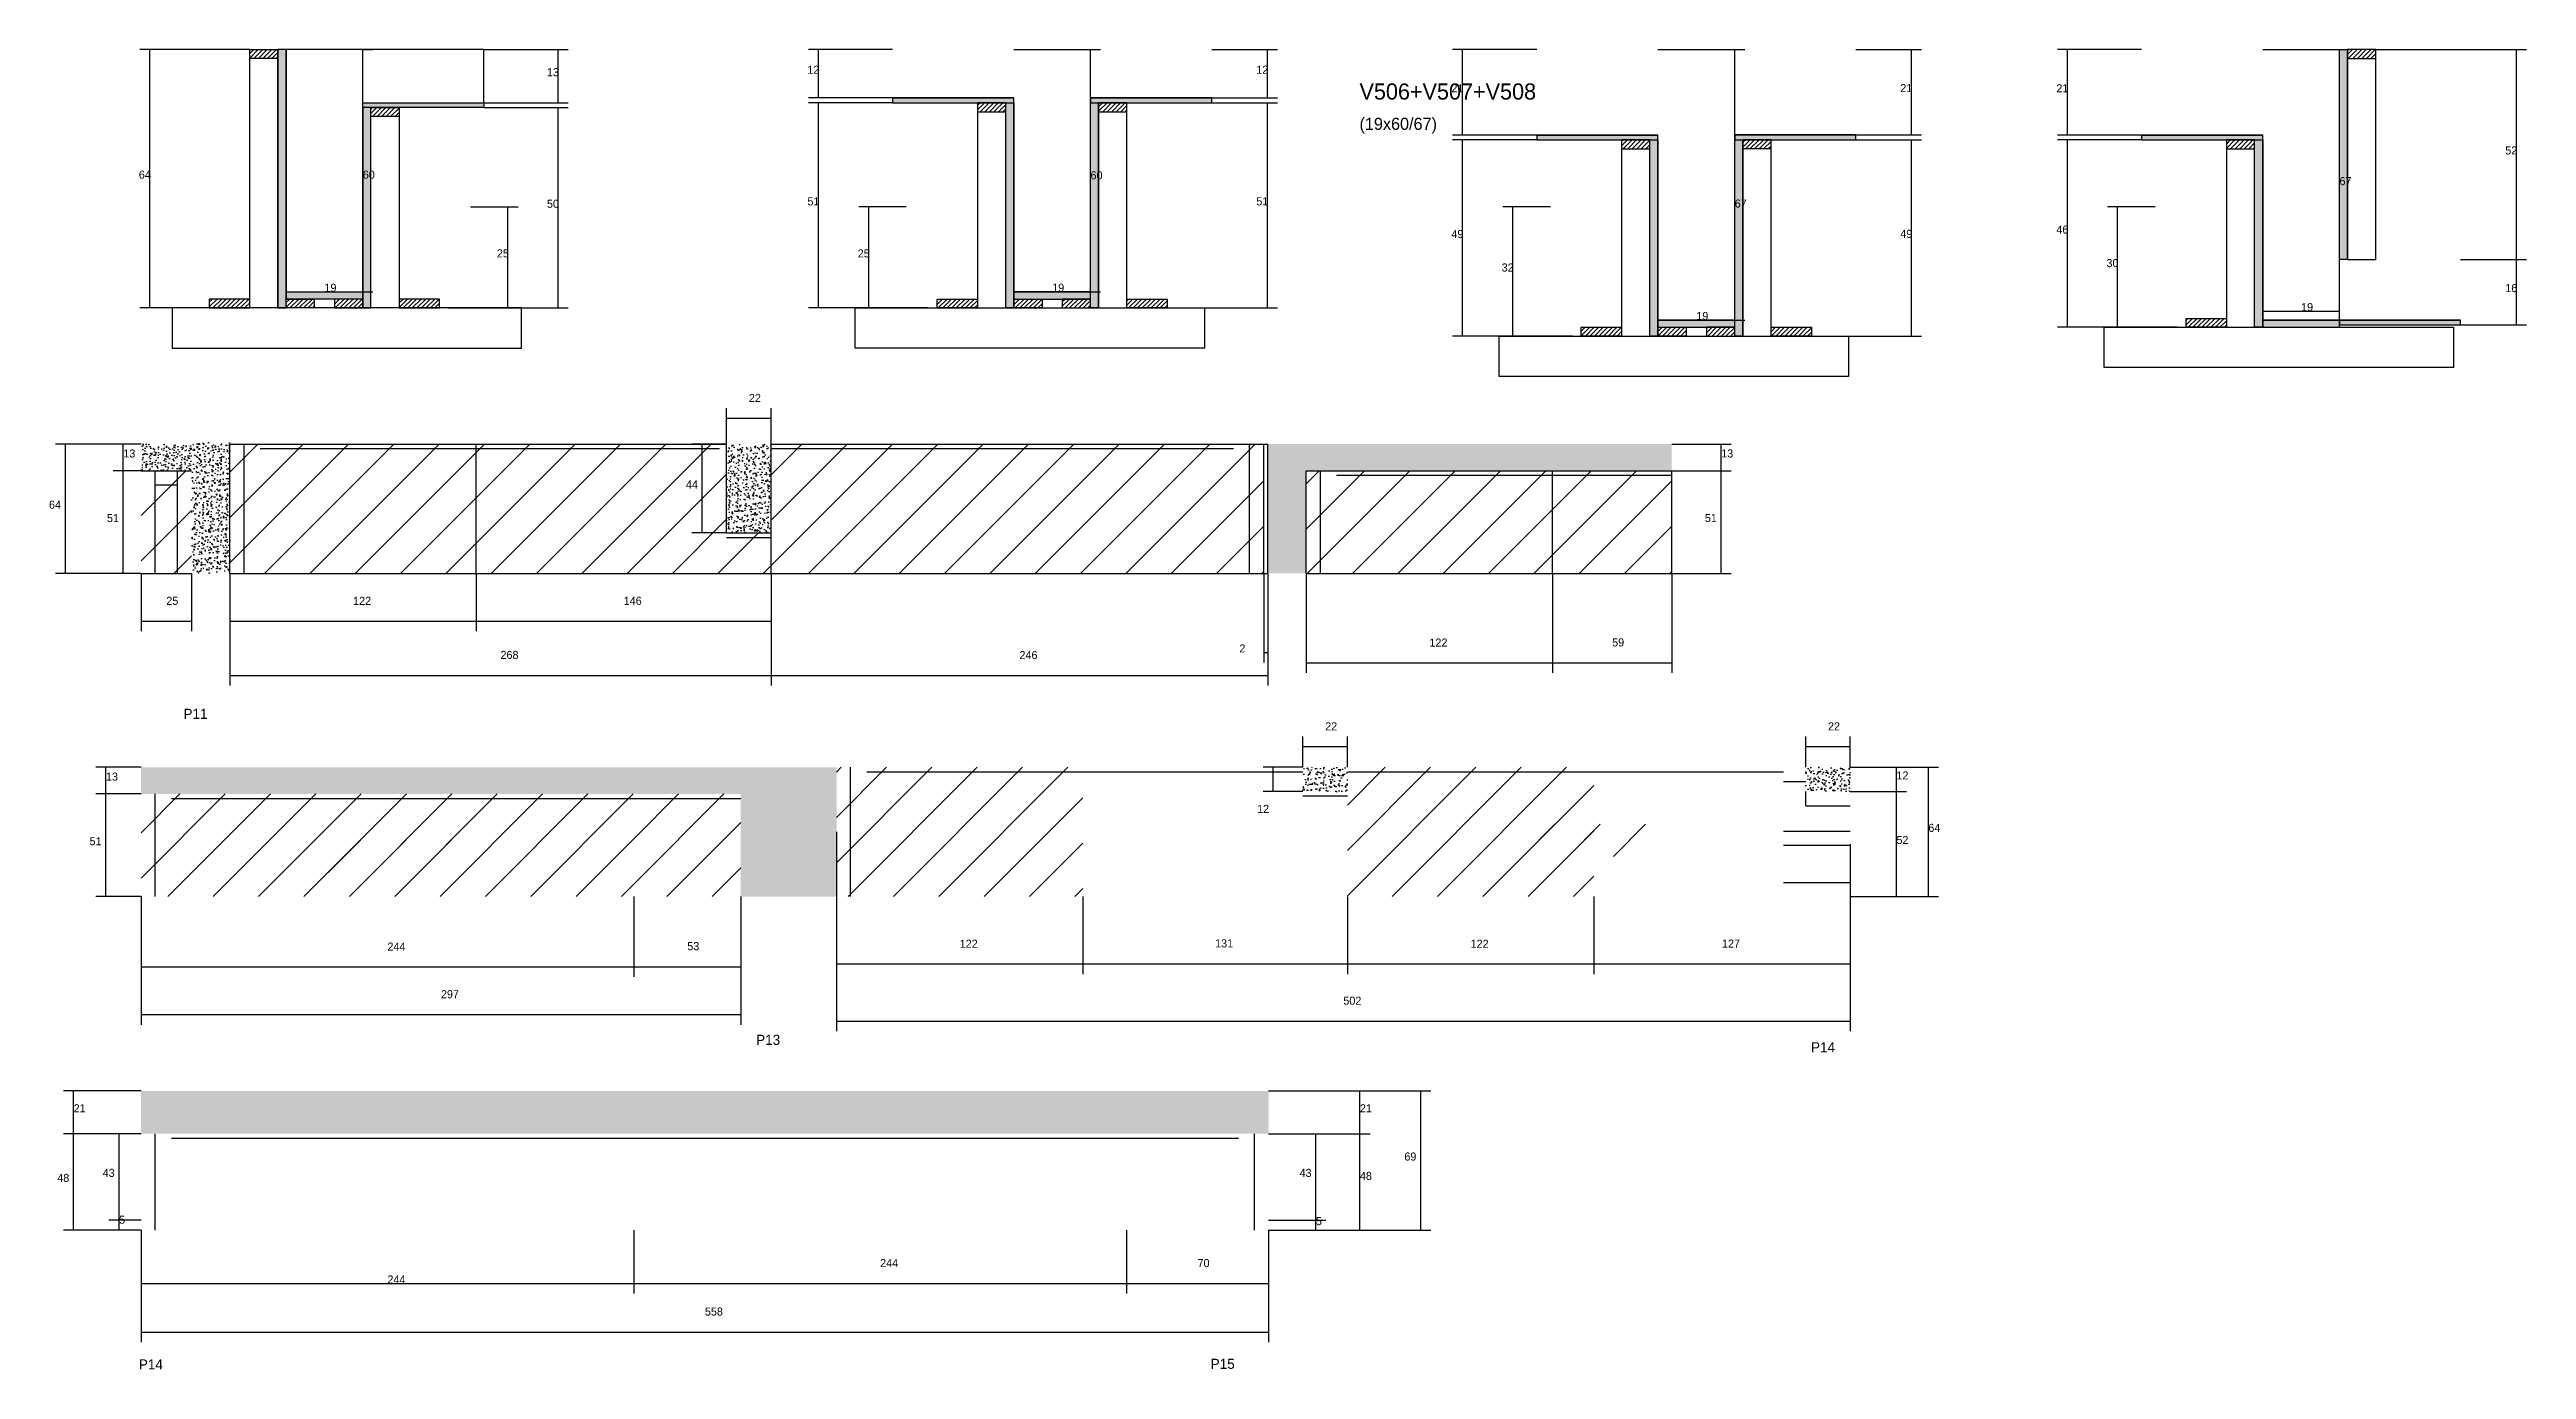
# Model space of a CAD drawing. Header units: metres. Extents: x -2848 to 21926, y -45195 to 1016.
# Drawn here: x -649 to 578, y -24824 to -24170 of the extents above; entities that cross this region are included whole.
import ezdxf

# ---------------------------------------------------------------- set-up
doc = ezdxf.new("R2010")
doc.units = ezdxf.units.M
for name, color, linetype in [('CONCRETO', 251, 'Continuous'), ('COTA', 4, 'Continuous'), ('Cota Seção (2x)', 4, 'Continuous'), ('Hachura', 253, 'Continuous'), ('Madeira', 126, 'Continuous'), ('NOMENCLATURA', 7, 'Continuous'), ('Painéis', 200, 'Continuous'), ('SARR_2.2x7', 40, 'Continuous'), ('Texto Seção', 7, 'Continuous')]:
    doc.layers.add(name, color=color, linetype=linetype)

msp = doc.modelspace()

# ---------------------------------------------------------------- texts
at = {"layer": 'COTA'}
for s, p in [('13', (-402.4, -24183.4)), ('12', (-273.4, -24182.2)), ('12', (-51.1, -24182.2)), ('21', (45.5, -24191.4)), ('21', (267.8, -24191.3)), ('21', (345.1, -24191.4)), ('52', (567.4, -24222.2)), ('64', (-604.5, -24234.2)), ('50', (-402.4, -24248.6)), ('51', (-273.4, -24247.4)), ('51', (-51.1, -24247.4)), ('49', (45.5, -24263.6)), ('49', (267.8, -24263.5)), ('46', (345.1, -24261.4)), ('25', (-427.2, -24273.2)), ('25', (-248.5, -24273.2)), ('30', (369.9, -24278)), ('32', (70.4, -24280.2)), ('16', (567.4, -24290.4)), ('22', (-302.4, -24344.8)), ('13', (-612.2, -24372.3)), ('13', (179.1, -24372.3)), ('44', (-333.6, -24387.7)), ('64', (-649, -24397.7)), ('51', (-620.3, -24404.3)), ('51', (171, -24404.3)), ('25', (-590.9, -24445.3)), ('122', (-498.4, -24445.3)), ('146', (-364.4, -24445.3)), ('268', (-425.4, -24472.1)), ('246', (-168.4, -24472.2)), ('2', (-59.5, -24468.9)), ('122', (34.6, -24466)), ('59', (125.1, -24465.9)), ('22', (-17, -24507.5)), ('22', (232, -24507.5)), ('13', (-620.8, -24532.4)), ('12', (265.9, -24531.8)), ('12', (-50.7, -24548.4)), ('64', (281.7, -24557.8)), ('51', (-628.9, -24564.4)), ('52', (265.9, -24563.8)), ('244', (-481.4, -24616.6)), ('53', (-332.9, -24616.4)), ('122', (-198, -24615.2)), ('131', (-71.5, -24615)), ('122', (55, -24615.2)), ('127', (179.5, -24615.1)), ('297', (-454.9, -24640.2)), ('502', (-8, -24643.4)), ('21', (-636.8, -24696.7)), ('21', (0.2, -24696.7)), ('69', (22.2, -24720.6)), ('48', (-644.9, -24731.2)), ('43', (-622.4, -24728.7)), ('43', (-29.7, -24728.7)), ('48', (0.2, -24730.2)), ('5', (-614.3, -24751.9)), ('5', (-21.6, -24752.6)), ('244', (-481.4, -24781.5)), ('244', (-237.4, -24773.4)), ('70', (-80.2, -24773.4)), ('558', (-324.2, -24797.4))]:
    msp.add_text(s, height=4, dxfattribs=at).set_placement(p)
at = {"layer": 'Cota Seção (2x)'}
for s, p in [('60', (-493.6, -24234.2)), ('60', (-133.2, -24234.5)), ('67', (485.3, -24237.4)), ('67', (185.8, -24248.5)), ('19', (-512.6, -24290.2)), ('19', (-152.2, -24290.2)), ('19', (466.3, -24299.8)), ('19', (166.8, -24304.2))]:
    msp.add_text(s, height=4, dxfattribs=at).set_placement(p)
at = {"layer": 'NOMENCLATURA'}
for s, p in [('P11', (-582.4, -24501.8)), ('P13', (-298.8, -24663.3)), ('P14', (223.6, -24667)), ('P14', (-604.5, -24824.1)), ('P15', (-73.7, -24823.8))]:
    msp.add_text(s, height=5, dxfattribs=at).set_placement(p)
at = {"layer": 'Texto Seção'}
for s, height, p in [('V506+V507+V508', 8, (0, -24195)), ('(19x60/67)', 6, (0, -24210))]:
    msp.add_text(s, height=height, dxfattribs=at).set_placement(p)

# ---------------------------------------------------------------- hatches: boundary and pattern name
at = {"layer": 'COTA'}
h = msp.add_hatch(dxfattribs=at)
h.set_pattern_fill('AR-CONC', scale=0.03)
h.paths.add_polyline_path([(-578.4, -24365.7), (-603.4, -24365.7), (-603.4, -24365.7), (-603.4, -24378.9), (-603.4, -24378.9), (-578.4, -24378.9), (-578.4, -24378.9), (-578.4, -24365.7)])
h = msp.add_hatch(dxfattribs=at)
h.set_pattern_fill('AR-CONC', scale=0.03)
h.paths.add_polyline_path([(-559.4, -24364.9), (-578.4, -24364.9), (-578.4, -24364.9), (-578.4, -24429.7), (-578.4, -24429.7), (-559.4, -24429.7), (-559.4, -24429.7), (-559.4, -24428.9), (-559.4, -24428.9), (-559.4, -24364.9)])
h = msp.add_hatch(dxfattribs=at)
h.set_pattern_fill('AR-CONC', scale=0.03)
h.paths.add_polyline_path([(-291.4, -24365.7), (-313.4, -24365.7), (-313.4, -24409.7), (-291.4, -24409.7)])
h = msp.add_hatch(dxfattribs=at)
h.set_pattern_fill('AR-CONC', scale=0.03)
h.paths.add_polyline_path([(-45.4, -24365.7), (-45.4, -24429.7), (-26.4, -24429.7), (-26.4, -24378.9), (154.6, -24378.9), (154.6, -24365.7), (-26.4, -24365.7)])
h = msp.add_hatch(dxfattribs=at)
h.set_pattern_fill('AR-CONC', scale=0.03)
h.paths.add_polyline_path([(-306.4, -24589.8), (-279.4, -24589.8), (-259, -24589.8), (-259, -24525.8), (-603.4, -24525.8), (-603.4, -24539), (-306.4, -24539)])
h = msp.add_hatch(dxfattribs=at)
h.set_pattern_fill('AR-CONC', scale=0.03)
h.paths.add_polyline_path([(-6, -24537.8), (-6, -24525.8), (-28, -24525.8), (-28, -24537.8)])
h = msp.add_hatch(dxfattribs=at)
h.set_pattern_fill('AR-CONC', scale=0.03)
h.paths.add_polyline_path([(243, -24537.8), (243, -24525.8), (221, -24525.8), (221, -24537.8)])
h = msp.add_hatch(dxfattribs=at)
h.set_pattern_fill('AR-CONC', scale=0.03)
h.paths.add_polyline_path([(-45, -24707.3), (-45, -24686.1), (-603.4, -24686.1), (-603.4, -24707.3)])
at = {"layer": 'Hachura'}
h = msp.add_hatch(dxfattribs=at)
h.set_pattern_fill('ANSI31', scale=0.5)
h.paths.add_polyline_path([(-549.6, -24174.6), (-549.6, -24170.2), (-549.6, -24170.2), (-535.6, -24170.2), (-535.6, -24170.2), (-535.6, -24174.6), (-535.6, -24174.6), (-549.6, -24174.6)])
h = msp.add_hatch(color=8, dxfattribs=at)
h.dxf.hatch_style = 1
h.paths.add_polyline_path([(-531.6, -24170.2), (-535.6, -24170.2), (-535.6, -24170.2), (-535.6, -24298.2), (-535.6, -24298.2), (-531.6, -24298.2), (-531.6, -24298.2), (-531.6, -24170.2)])
h = msp.add_hatch(color=8, dxfattribs=at)
h.dxf.hatch_style = 1
h.paths.add_polyline_path([(485.3, -24170.2), (489.3, -24170.2), (489.3, -24170.2), (489.3, -24274.2), (489.3, -24274.2), (485.3, -24274.2), (485.3, -24274.2), (485.3, -24170.2)])
h = msp.add_hatch(dxfattribs=at)
h.set_pattern_fill('ANSI31', scale=0.5)
h.paths.add_polyline_path([(503.3, -24174.6), (503.3, -24170.2), (503.3, -24170.2), (489.3, -24170.2), (489.3, -24170.2), (489.3, -24174.6), (489.3, -24174.6), (503.3, -24174.6)])
h = msp.add_hatch(color=8, dxfattribs=at)
h.dxf.hatch_style = 1
h.paths.add_polyline_path([(-493.6, -24199), (-493.6, -24196.6), (-493.6, -24196.6), (-433.6, -24196.6), (-433.6, -24196.6), (-433.6, -24199), (-433.6, -24199), (-493.6, -24199)])
h = msp.add_hatch(color=8, dxfattribs=at)
h.dxf.hatch_style = 1
h.paths.add_polyline_path([(-489.6, -24199), (-493.6, -24199), (-493.6, -24199), (-493.6, -24298.2), (-493.6, -24298.2), (-489.6, -24298.2), (-489.6, -24298.2), (-489.6, -24199)])
h = msp.add_hatch(dxfattribs=at)
h.set_pattern_fill('ANSI31', scale=0.5)
h.paths.add_polyline_path([(-489.6, -24203.4), (-489.6, -24199), (-489.6, -24199), (-475.6, -24199), (-475.6, -24199), (-475.6, -24203.4), (-475.6, -24203.4), (-489.6, -24203.4)])
h = msp.add_hatch(color=8, dxfattribs=at)
h.dxf.hatch_style = 1
h.paths.add_polyline_path([(-171.2, -24196.6), (-171.2, -24194.2), (-171.2, -24194.2), (-231.2, -24194.2), (-231.2, -24194.2), (-231.2, -24196.6), (-231.2, -24196.6), (-171.2, -24196.6)])
h = msp.add_hatch(dxfattribs=at)
h.set_pattern_fill('ANSI31', scale=0.5)
h.paths.add_polyline_path([(-175.2, -24201), (-175.2, -24196.6), (-175.2, -24196.6), (-189.2, -24196.6), (-189.2, -24196.6), (-189.2, -24201), (-189.2, -24201), (-175.2, -24201)])
h = msp.add_hatch(color=8, dxfattribs=at)
h.dxf.hatch_style = 1
h.paths.add_polyline_path([(-175.2, -24196.6), (-171.2, -24196.6), (-171.2, -24196.6), (-171.2, -24298.2), (-171.2, -24298.2), (-175.2, -24298.2), (-175.2, -24298.2), (-175.2, -24196.6)])
h = msp.add_hatch(color=8, dxfattribs=at)
h.dxf.hatch_style = 1
h.paths.add_polyline_path([(-73.2, -24196.6), (-73.2, -24194.2), (-73.2, -24194.2), (-133.2, -24194.2), (-133.2, -24194.2), (-133.2, -24196.6), (-133.2, -24196.6), (-73.2, -24196.6)])
h = msp.add_hatch(color=8, dxfattribs=at)
h.dxf.hatch_style = 1
h.paths.add_polyline_path([(-133.2, -24196.6), (-129.2, -24196.6), (-129.2, -24196.6), (-129.2, -24298.2), (-129.2, -24298.2), (-133.2, -24298.2), (-133.2, -24298.2), (-133.2, -24196.6)])
h = msp.add_hatch(dxfattribs=at)
h.set_pattern_fill('ANSI31', scale=0.5)
h.paths.add_polyline_path([(-115.2, -24201), (-115.2, -24196.6), (-115.2, -24196.6), (-129.2, -24196.6), (-129.2, -24196.6), (-129.2, -24201), (-129.2, -24201), (-115.2, -24201)])
h = msp.add_hatch(color=8, dxfattribs=at)
h.dxf.hatch_style = 1
h.paths.add_polyline_path([(147.8, -24215), (147.8, -24212.6), (147.8, -24212.6), (87.8, -24212.6), (87.8, -24212.6), (87.8, -24215), (87.8, -24215), (147.8, -24215)])
h = msp.add_hatch(color=8, dxfattribs=at)
h.dxf.hatch_style = 1
h.paths.add_polyline_path([(245.8, -24214.9), (245.8, -24212.5), (245.8, -24212.5), (185.8, -24212.5), (185.8, -24212.5), (185.8, -24214.9), (185.8, -24214.9), (245.8, -24214.9)])
h = msp.add_hatch(color=8, dxfattribs=at)
h.dxf.hatch_style = 1
h.paths.add_polyline_path([(447.3, -24215), (447.3, -24212.6), (447.3, -24212.6), (387.3, -24212.6), (387.3, -24212.6), (387.3, -24215), (387.3, -24215), (447.3, -24215)])
h = msp.add_hatch(dxfattribs=at)
h.set_pattern_fill('ANSI31', scale=0.5)
h.paths.add_polyline_path([(143.8, -24219.4), (143.8, -24215), (143.8, -24215), (129.8, -24215), (129.8, -24215), (129.8, -24219.4), (129.8, -24219.4), (143.8, -24219.4)])
h = msp.add_hatch(color=8, dxfattribs=at)
h.dxf.hatch_style = 1
h.paths.add_polyline_path([(143.8, -24215), (147.8, -24215), (147.8, -24215), (147.8, -24312.2), (147.8, -24312.2), (143.8, -24312.2), (143.8, -24312.2), (143.8, -24215)])
h = msp.add_hatch(color=8, dxfattribs=at)
h.dxf.hatch_style = 1
h.paths.add_polyline_path([(185.8, -24214.9), (189.8, -24214.9), (189.8, -24214.9), (189.8, -24312.2), (189.8, -24312.2), (185.8, -24312.2), (185.8, -24312.2), (185.8, -24214.9)])
h = msp.add_hatch(dxfattribs=at)
h.set_pattern_fill('ANSI31', scale=0.5)
h.paths.add_polyline_path([(203.8, -24219.3), (203.8, -24214.9), (203.8, -24214.9), (189.8, -24214.9), (189.8, -24214.9), (189.8, -24219.3), (189.8, -24219.3), (203.8, -24219.3)])
h = msp.add_hatch(dxfattribs=at)
h.set_pattern_fill('ANSI31', scale=0.5)
h.paths.add_polyline_path([(443.3, -24219.4), (443.3, -24215), (443.3, -24215), (429.3, -24215), (429.3, -24215), (429.3, -24219.4), (429.3, -24219.4), (443.3, -24219.4)])
h = msp.add_hatch(color=8, dxfattribs=at)
h.dxf.hatch_style = 1
h.paths.add_polyline_path([(443.3, -24215), (447.3, -24215), (447.3, -24215), (447.3, -24307.8), (447.3, -24307.8), (443.3, -24307.8), (443.3, -24307.8), (443.3, -24215)])
h = msp.add_hatch(dxfattribs=at)
h.set_pattern_fill('ANSI31', scale=0.5)
h.paths.add_polyline_path([(-549.6, -24298.2), (-549.6, -24293.8), (-549.6, -24293.8), (-569.6, -24293.8), (-569.6, -24293.8), (-569.6, -24298.2), (-569.6, -24298.2), (-549.6, -24298.2)])
h = msp.add_hatch(color=8, dxfattribs=at)
h.dxf.hatch_style = 1
h.paths.add_polyline_path([(-531.6, -24293.8), (-531.6, -24290.2), (-531.6, -24290.2), (-493.6, -24290.2), (-493.6, -24290.2), (-493.6, -24293.8), (-493.6, -24293.8), (-531.6, -24293.8)])
h = msp.add_hatch(dxfattribs=at)
h.set_pattern_fill('ANSI31', scale=0.5)
h.paths.add_polyline_path([(-531.6, -24298.2), (-531.6, -24293.8), (-531.6, -24293.8), (-517.6, -24293.8), (-517.6, -24293.8), (-517.6, -24298.2), (-517.6, -24298.2), (-531.6, -24298.2)])
h = msp.add_hatch(dxfattribs=at)
h.set_pattern_fill('ANSI31', scale=0.5)
h.paths.add_polyline_path([(-493.6, -24298.2), (-493.6, -24293.8), (-493.6, -24293.8), (-507.6, -24293.8), (-507.6, -24293.8), (-507.6, -24298.2), (-507.6, -24298.2), (-493.6, -24298.2)])
h = msp.add_hatch(dxfattribs=at)
h.set_pattern_fill('ANSI31', scale=0.5)
h.paths.add_polyline_path([(-455.6, -24298.2), (-455.6, -24293.8), (-455.6, -24293.8), (-475.6, -24293.8), (-475.6, -24293.8), (-475.6, -24298.2), (-475.6, -24298.2), (-455.6, -24298.2)])
h = msp.add_hatch(dxfattribs=at)
h.set_pattern_fill('ANSI31', scale=0.5)
h.paths.add_polyline_path([(-209.2, -24298.2), (-209.2, -24293.8), (-209.2, -24293.8), (-189.2, -24293.8), (-189.2, -24293.8), (-189.2, -24298.2), (-189.2, -24298.2), (-209.2, -24298.2)])
h = msp.add_hatch(color=8, dxfattribs=at)
h.dxf.hatch_style = 1
h.paths.add_polyline_path([(-133.2, -24293.8), (-133.2, -24290.2), (-133.2, -24290.2), (-171.2, -24290.2), (-171.2, -24290.2), (-171.2, -24293.8), (-171.2, -24293.8), (-133.2, -24293.8)])
h = msp.add_hatch(dxfattribs=at)
h.set_pattern_fill('ANSI31', scale=0.5)
h.paths.add_polyline_path([(-171.2, -24298.2), (-171.2, -24293.8), (-171.2, -24293.8), (-157.2, -24293.8), (-157.2, -24293.8), (-157.2, -24298.2), (-157.2, -24298.2), (-171.2, -24298.2)])
h = msp.add_hatch(dxfattribs=at)
h.set_pattern_fill('ANSI31', scale=0.5)
h.paths.add_polyline_path([(-133.2, -24298.2), (-133.2, -24293.8), (-133.2, -24293.8), (-147.2, -24293.8), (-147.2, -24293.8), (-147.2, -24298.2), (-147.2, -24298.2), (-133.2, -24298.2)])
h = msp.add_hatch(dxfattribs=at)
h.set_pattern_fill('ANSI31', scale=0.5)
h.paths.add_polyline_path([(-115.2, -24298.2), (-115.2, -24293.8), (-115.2, -24293.8), (-95.2, -24293.8), (-95.2, -24293.8), (-95.2, -24298.2), (-95.2, -24298.2), (-115.2, -24298.2)])
h = msp.add_hatch(dxfattribs=at)
h.set_pattern_fill('ANSI31', scale=0.5)
h.paths.add_polyline_path([(109.8, -24312.2), (109.8, -24307.8), (109.8, -24307.8), (129.8, -24307.8), (129.8, -24307.8), (129.8, -24312.2), (129.8, -24312.2), (109.8, -24312.2)])
h = msp.add_hatch(color=8, dxfattribs=at)
h.dxf.hatch_style = 1
h.paths.add_polyline_path([(185.8, -24307.8), (185.8, -24304.2), (185.8, -24304.2), (147.8, -24304.2), (147.8, -24304.2), (147.8, -24307.8), (147.8, -24307.8), (185.8, -24307.8)])
h = msp.add_hatch(dxfattribs=at)
h.set_pattern_fill('ANSI31', scale=0.5)
h.paths.add_polyline_path([(147.8, -24312.2), (147.8, -24307.8), (147.8, -24307.8), (161.8, -24307.8), (161.8, -24307.8), (161.8, -24312.2), (161.8, -24312.2), (147.8, -24312.2)])
h = msp.add_hatch(dxfattribs=at)
h.set_pattern_fill('ANSI31', scale=0.5)
h.paths.add_polyline_path([(185.8, -24312.2), (185.8, -24307.8), (185.8, -24307.8), (171.8, -24307.8), (171.8, -24307.8), (171.8, -24312.2), (171.8, -24312.2), (185.8, -24312.2)])
h = msp.add_hatch(dxfattribs=at)
h.set_pattern_fill('ANSI31', scale=0.5)
h.paths.add_polyline_path([(203.8, -24312.2), (203.8, -24307.8), (203.8, -24307.8), (223.8, -24307.8), (223.8, -24307.8), (223.8, -24312.2), (223.8, -24312.2), (203.8, -24312.2)])
h = msp.add_hatch(dxfattribs=at)
h.set_pattern_fill('ANSI31', scale=0.5)
h.paths.add_polyline_path([(409.3, -24307.8), (409.3, -24303.4), (409.3, -24303.4), (429.3, -24303.4), (429.3, -24303.4), (429.3, -24307.8), (429.3, -24307.8), (409.3, -24307.8)])
h = msp.add_hatch(color=8, dxfattribs=at)
h.dxf.hatch_style = 1
h.paths.add_polyline_path([(485.3, -24307.8), (485.3, -24304.2), (485.3, -24304.2), (447.3, -24304.2), (447.3, -24304.2), (447.3, -24307.8), (447.3, -24307.8), (485.3, -24307.8)])
h = msp.add_hatch(color=8, dxfattribs=at)
h.dxf.hatch_style = 1
h.paths.add_polyline_path([(545.3, -24306.6), (545.3, -24304.2), (545.3, -24304.2), (485.3, -24304.2), (485.3, -24304.2), (485.3, -24306.6), (485.3, -24306.6), (545.3, -24306.6)])
h = msp.add_hatch(dxfattribs=at)
h.set_pattern_fill('ANSI31', scale=5)
h.paths.add_polyline_path([(-437.4, -24365.7), (-559.4, -24365.7), (-559.4, -24429.7), (-437.4, -24429.7)])
h = msp.add_hatch(dxfattribs=at)
h.set_pattern_fill('ANSI31', scale=5)
h.paths.add_polyline_path([(-313.4, -24365.7), (-437.4, -24365.7), (-437.4, -24429.7), (-291.4, -24429.7), (-291.4, -24409.7), (-313.4, -24409.7)])
h = msp.add_hatch(dxfattribs=at)
h.set_pattern_fill('ANSI31', scale=5)
h.paths.add_polyline_path([(-47.4, -24365.7), (-291.4, -24365.7), (-291.4, -24409.7), (-291.4, -24429.7), (-47.4, -24429.7)])
h = msp.add_hatch(dxfattribs=at)
h.set_pattern_fill('ANSI31', scale=5)
h.paths.add_polyline_path([(-603.4, -24429.7), (-578.4, -24429.7), (-578.4, -24378.9), (-603.4, -24378.9)])
h = msp.add_hatch(dxfattribs=at)
h.set_pattern_fill('ANSI31', scale=5)
h.paths.add_polyline_path([(95.6, -24378.9), (-26.4, -24378.9), (-26.4, -24429.7), (95.6, -24429.7)])
h = msp.add_hatch(dxfattribs=at)
h.set_pattern_fill('ANSI31', scale=5)
h.paths.add_polyline_path([(154.6, -24378.9), (95.6, -24378.9), (95.6, -24429.7), (154.6, -24429.7)])
h = msp.add_hatch(dxfattribs=at)
h.set_pattern_fill('ANSI31', scale=5)
h.paths.add_polyline_path([(-207.5, -24410), (-139.9, -24410), (-139.9, -24410), (-134.4, -24394), (-134.4, -24394), (-202, -24394), (-202, -24394), (-207.5, -24410)])
h = msp.add_hatch(dxfattribs=at)
h.set_pattern_fill('ANSI31', scale=5)
h.paths.add_polyline_path([(-7, -24417.9), (60.6, -24417.9), (60.6, -24417.9), (66.1, -24401.9), (66.1, -24401.9), (-1.5, -24401.9), (-1.5, -24401.9), (-7, -24417.9)])
h = msp.add_hatch(dxfattribs=at)
h.set_pattern_fill('ANSI31', scale=5)
h.paths.add_polyline_path([(-259, -24525.8), (-259, -24589.8), (-137, -24589.8), (-137, -24525.8)])
h = msp.add_hatch(dxfattribs=at)
h.set_pattern_fill('ANSI31', scale=5)
h.paths.add_polyline_path([(116, -24525.8), (-6, -24525.8), (-6, -24537.8), (-6, -24589.8), (116, -24589.8)])
h = msp.add_hatch(dxfattribs=at)
h.set_pattern_fill('ANSI31', scale=5)
h.paths.add_polyline_path([(-359.4, -24539), (-603.4, -24539), (-603.4, -24589.8), (-359.4, -24589.8)])
h = msp.add_hatch(dxfattribs=at)
h.set_pattern_fill('ANSI31', scale=5)
h.paths.add_polyline_path([(-306.4, -24539), (-359.4, -24539), (-359.4, -24589.8), (-306.4, -24589.8)])
h = msp.add_hatch(dxfattribs=at)
h.set_pattern_fill('ANSI31', scale=5)
h.paths.add_polyline_path([(79, -24570), (146.6, -24570), (146.6, -24570), (152.1, -24554), (152.1, -24554), (84.5, -24554), (84.5, -24554), (79, -24570)])
h = msp.add_hatch(dxfattribs=at)
h.set_pattern_fill('ANSI31', scale=5)
h.paths.add_polyline_path([(-521.8, -24577.9), (-447.7, -24577.9), (-447.7, -24577.9), (-442.2, -24561.9), (-442.2, -24561.9), (-516.3, -24561.9), (-516.3, -24561.9), (-521.8, -24577.9)])
h = msp.add_hatch(dxfattribs=at)
h.set_pattern_fill('ANSI31', scale=5)
h.paths.add_polyline_path([(-229.5, -24585.1), (-229.5, -24568.9), (-229.5, -24568.9), (-161, -24568.9), (-161, -24568.9), (-161, -24585.1), (-161, -24585.1), (-229.5, -24585.1)])

# ---------------------------------------------------------------- linework, layer by layer
at = {"layer": 'CONCRETO'}
msp.add_lwpolyline([(-493.6, -24196.6), (-433.6, -24196.6), (-433.6, -24170.2), (-493.6, -24170.2), (-493.6, -24170.2), (-531.6, -24170.2), (-531.6, -24293.8), (-531.6, -24293.8), (-531.6, -24290.2), (-493.6, -24290.2)], close=True, dxfattribs=at)
at = {"layer": 'COTA'}
for p, q in [((-549.6, -24170.2), (-604, -24170.2)), ((-599, -24298.2), (-599, -24170.2)), ((-433.6, -24170.2), (-391.9, -24170.2)), ((-396.9, -24196.6), (-396.9, -24170.2)), ((-231.2, -24170.2), (-272.9, -24170.2)), ((-267.9, -24194.2), (-267.9, -24170.2)), ((-73.2, -24170.2), (-40.6, -24170.2)), ((-45.6, -24194.2), (-45.6, -24170.2)), ((87.8, -24170.2), (46, -24170.2)), ((51, -24212.6), (51, -24170.2)), ((245.8, -24170.2), (278.3, -24170.2)), ((273.3, -24212.5), (273.3, -24170.2)), ((387.3, -24170.2), (345.6, -24170.2)), ((350.6, -24212.6), (350.6, -24170.2)), ((503.3, -24170.2), (577.9, -24170.2)), ((572.9, -24274.2), (572.9, -24170.2)), ((-433.6, -24196.6), (-391.9, -24196.6)), ((-433.6, -24199), (-391.9, -24199)), ((-396.9, -24298.2), (-396.9, -24199)), ((-231.2, -24194.2), (-272.9, -24194.2)), ((-231.2, -24196.6), (-272.9, -24196.6)), ((-267.9, -24298.2), (-267.9, -24196.6)), ((-115.2, -24196.6), (-40.6, -24196.6)), ((-73.2, -24194.2), (-40.6, -24194.2)), ((-45.6, -24298.2), (-45.6, -24196.6)), ((87.8, -24212.6), (46, -24212.6)), ((245.8, -24212.5), (278.3, -24212.5)), ((387.3, -24212.6), (345.6, -24212.6)), ((87.8, -24215), (46, -24215)), ((51, -24312.2), (51, -24215)), ((203.8, -24214.9), (278.3, -24214.9)), ((273.3, -24312.2), (273.3, -24214.9)), ((387.3, -24215), (345.6, -24215)), ((350.6, -24307.8), (350.6, -24215)), ((-440.3, -24248.2), (-416.7, -24248.2)), ((-421.7, -24298.2), (-421.7, -24248.2)), ((-224.5, -24248.2), (-248, -24248.2)), ((-243, -24298.2), (-243, -24248.2)), ((94.5, -24248.2), (70.9, -24248.2)), ((75.9, -24312.2), (75.9, -24248.2)), ((394, -24248.2), (370.4, -24248.2)), ((375.4, -24307.8), (375.4, -24248.2)), ((545.3, -24274.2), (577.9, -24274.2)), ((545.3, -24274.2), (577.9, -24274.2)), ((572.9, -24306.6), (572.9, -24274.2)), ((-549.6, -24298.2), (-604, -24298.2)), ((-451.2, -24298.2), (-391.9, -24298.2)), ((-440.3, -24298.2), (-416.7, -24298.2)), ((-213.6, -24298.2), (-272.9, -24298.2)), ((-224.5, -24298.2), (-248, -24298.2)), ((-115.2, -24298.2), (-40.6, -24298.2)), ((404.9, -24307.8), (345.6, -24307.8)), ((394, -24307.8), (370.4, -24307.8)), ((545.3, -24306.6), (577.9, -24306.6)), ((105.4, -24312.2), (46, -24312.2)), ((94.5, -24312.2), (70.9, -24312.2)), ((203.8, -24312.2), (278.3, -24312.2)), ((-313.4, -24365.7), (-313.4, -24347.8)), ((-291.4, -24365.7), (-291.4, -24347.8)), ((-313.4, -24352.8), (-291.4, -24352.8)), ((-603.4, -24365.7), (-645.8, -24365.7)), ((-640.8, -24429.7), (-640.8, -24365.7)), ((-603.4, -24365.7), (-617.2, -24365.7)), ((-612.2, -24378.9), (-612.2, -24365.7)), ((-313.4, -24365.7), (-330.6, -24365.7)), ((-325.6, -24409.7), (-325.6, -24365.7)), ((154.6, -24365.7), (184.1, -24365.7)), ((179.1, -24378.9), (179.1, -24365.7)), ((-603.4, -24378.9), (-617.2, -24378.9)), ((-603.4, -24378.9), (-617.2, -24378.9)), ((-612.2, -24429.7), (-612.2, -24378.9)), ((154.6, -24378.9), (184.1, -24378.9)), ((154.6, -24378.9), (184.1, -24378.9)), ((179.1, -24429.7), (179.1, -24378.9)), ((-313.4, -24409.7), (-330.6, -24409.7)), ((-603.4, -24429.7), (-645.8, -24429.7)), ((-603.4, -24429.7), (-617.2, -24429.7)), ((-603.4, -24429.7), (-603.4, -24458.4)), ((-578.4, -24429.7), (-578.4, -24458.4)), ((-559.4, -24429.7), (-559.4, -24485.3)), ((-559.4, -24429.7), (-559.4, -24458.4)), ((-437.4, -24429.7), (-437.4, -24458.4)), ((-437.4, -24429.7), (-437.4, -24458.4)), ((-291.4, -24429.7), (-291.4, -24485.3)), ((-291.4, -24429.7), (-291.4, -24458.4)), ((-47.4, -24429.7), (-47.4, -24473.9)), ((-45.4, -24429.7), (-45.4, -24473.9)), ((-26.4, -24429.7), (-26.4, -24479)), ((95.6, -24429.7), (95.6, -24479)), ((95.6, -24429.7), (95.6, -24479)), ((154.6, -24429.7), (154.6, -24479)), ((154.6, -24429.7), (184.1, -24429.7)), ((-603.4, -24453.4), (-578.4, -24453.4)), ((-559.4, -24453.4), (-437.4, -24453.4)), ((-437.4, -24453.4), (-291.4, -24453.4)), ((-291.4, -24449.7), (-291.4, -24485.3)), ((-45.4, -24449.7), (-45.4, -24485.3)), ((-47.4, -24468.9), (-45.4, -24468.9)), ((-559.4, -24480.3), (-291.4, -24480.3)), ((-291.4, -24480.3), (-45.4, -24480.3)), ((-26.4, -24474), (95.6, -24474)), ((95.6, -24474), (154.6, -24474)), ((-28, -24525.8), (-28, -24510.5)), ((-28, -24515.5), (-6, -24515.5)), ((-6, -24525.8), (-6, -24510.5)), ((221, -24525.8), (221, -24510.5)), ((221, -24515.5), (243, -24515.5)), ((243, -24525.8), (243, -24510.5)), ((-603.4, -24525.8), (-625.8, -24525.8)), ((-620.8, -24539), (-620.8, -24525.8)), ((-28, -24525.8), (-47.7, -24525.8)), ((-42.7, -24537.8), (-42.7, -24525.8)), ((243, -24525.8), (270.9, -24525.8)), ((243, -24525.8), (286.7, -24525.8)), ((265.9, -24537.8), (265.9, -24525.8)), ((281.7, -24589.8), (281.7, -24525.8)), ((-603.4, -24539), (-625.8, -24539)), ((-603.4, -24539), (-625.8, -24539)), ((-620.8, -24589.8), (-620.8, -24539)), ((-28, -24537.8), (-47.7, -24537.8)), ((243, -24537.8), (270.9, -24537.8)), ((243, -24537.8), (270.9, -24537.8)), ((265.9, -24589.8), (265.9, -24537.8)), ((-259, -24557.8), (-259, -24656.5)), ((243, -24563.8), (243, -24656.5)), ((-603.4, -24589.8), (-625.8, -24589.8)), ((-603.4, -24589.8), (-603.4, -24653.3)), ((-359.4, -24589.8), (-359.4, -24629.6)), ((-306.4, -24589.8), (-306.4, -24653.3)), ((-306.4, -24589.8), (-306.4, -24629.6)), ((-259, -24589.8), (-259, -24628.2)), ((-137, -24589.8), (-137, -24628.2)), ((-137, -24589.8), (-137, -24628.2)), ((-6, -24589.8), (-6, -24628.2)), ((-6, -24589.8), (-6, -24628.2)), ((116, -24589.8), (116, -24628.2)), ((116, -24589.8), (116, -24628.2)), ((243, -24589.8), (243, -24628.2)), ((243, -24589.8), (270.9, -24589.8)), ((243, -24589.8), (286.7, -24589.8)), ((-603.4, -24609.8), (-603.4, -24629.6)), ((-359.4, -24609.8), (-359.4, -24629.6)), ((-603.4, -24624.6), (-359.4, -24624.6)), ((-359.4, -24624.6), (-306.4, -24624.6)), ((-259, -24623.2), (-137, -24623.2)), ((-137, -24623.2), (-6, -24623.2)), ((-6, -24623.2), (116, -24623.2)), ((116, -24623.2), (243, -24623.2)), ((-603.4, -24648.3), (-306.4, -24648.3)), ((-259, -24651.5), (243, -24651.5)), ((-603.4, -24686.1), (-641.8, -24686.1)), ((-636.8, -24707.3), (-636.8, -24686.1)), ((-45, -24686.1), (5.2, -24686.1)), ((-45, -24686.1), (35.3, -24686.1)), ((0.2, -24707.3), (0.2, -24686.1)), ((30.3, -24755.1), (30.3, -24686.1)), ((-603.4, -24707.3), (-641.8, -24707.3)), ((-603.4, -24707.3), (-641.8, -24707.3)), ((-636.8, -24755.1), (-636.8, -24707.3)), ((-603.4, -24707.3), (-619.3, -24707.3)), ((-614.3, -24750.1), (-614.3, -24707.3)), ((-45, -24707.3), (5.2, -24707.3)), ((-45, -24707.3), (5.2, -24707.3)), ((-45, -24707.3), (-16.6, -24707.3)), ((-21.6, -24750.1), (-21.6, -24707.3)), ((0.2, -24755.1), (0.2, -24707.3)), ((-603.4, -24750.1), (-619.3, -24750.1)), ((-603.4, -24750.1), (-619.3, -24750.1)), ((-614.3, -24755.1), (-614.3, -24750.1)), ((-45, -24750.1), (-16.6, -24750.1)), ((-45, -24750.1), (-16.6, -24750.1)), ((-21.6, -24755.1), (-21.6, -24750.1)), ((-603.4, -24755.1), (-641.8, -24755.1)), ((-603.4, -24755.1), (-619.3, -24755.1)), ((-603.4, -24755.1), (-603.4, -24786.5)), ((-603.4, -24755.1), (-603.4, -24810.6)), ((-359.4, -24755.1), (-359.4, -24786.5)), ((-359.4, -24755.1), (-359.4, -24786.5)), ((-115.4, -24755.1), (-115.4, -24786.5)), ((-115.4, -24755.1), (-115.4, -24786.5)), ((-45, -24755.1), (5.2, -24755.1)), ((-45, -24755.1), (-45, -24810.6)), ((-45, -24755.1), (35.3, -24755.1)), ((-45, -24755.1), (-16.6, -24755.1)), ((-45, -24755.1), (-45, -24786.5)), ((-603.4, -24781.5), (-359.4, -24781.5)), ((-359.4, -24781.5), (-115.4, -24781.5)), ((-115.4, -24781.5), (-45, -24781.5)), ((-603.4, -24805.6), (-45, -24805.6))]:
    msp.add_line(p, q, dxfattribs=at)
at = {"layer": 'Cota Seção (2x)'}
for p, q in [((-493.6, -24290.2), (-493.6, -24170.2)), ((-493.6, -24170.2), (-488.6, -24170.2)), ((-171.2, -24170.2), (-128.2, -24170.2)), ((-133.2, -24290.2), (-133.2, -24170.2)), ((147.8, -24170.2), (190.8, -24170.2)), ((185.8, -24304.2), (185.8, -24170.2)), ((447.3, -24170.2), (490.3, -24170.2)), ((485.3, -24304.2), (485.3, -24170.2)), ((-531.6, -24298.2), (-531.6, -24285.2)), ((-493.6, -24298.2), (-493.6, -24285.2)), ((-171.2, -24298.2), (-171.2, -24285.2)), ((-133.2, -24298.2), (-133.2, -24285.2)), ((-531.6, -24290.2), (-493.6, -24290.2)), ((-493.6, -24290.2), (-488.6, -24290.2)), ((-171.2, -24290.2), (-128.2, -24290.2)), ((-171.2, -24290.2), (-133.2, -24290.2)), ((147.8, -24312.2), (147.8, -24299.2)), ((185.8, -24312.2), (185.8, -24299.2)), ((447.3, -24307.8), (447.3, -24294.8)), ((485.3, -24307.8), (485.3, -24294.8)), ((147.8, -24304.2), (190.8, -24304.2)), ((147.8, -24304.2), (185.8, -24304.2)), ((447.3, -24299.8), (485.3, -24299.8)), ((447.3, -24304.2), (490.3, -24304.2))]:
    msp.add_line(p, q, dxfattribs=at)
at = {"layer": 'Madeira'}
for points in [[(-549.6, -24174.6), (-549.6, -24170.2), (-535.6, -24170.2), (-535.6, -24174.6)], [(-549.6, -24170.2), (-535.6, -24170.2), (-535.6, -24298.2), (-549.6, -24298.2)], [(503.3, -24174.6), (503.3, -24170.2), (489.3, -24170.2), (489.3, -24174.6)], [(503.3, -24170.2), (489.3, -24170.2), (489.3, -24274.2), (503.3, -24274.2)], [(-489.6, -24203.4), (-489.6, -24199), (-475.6, -24199), (-475.6, -24203.4)], [(-489.6, -24199), (-475.6, -24199), (-475.6, -24298.2), (-489.6, -24298.2)], [(-175.2, -24201), (-175.2, -24196.6), (-189.2, -24196.6), (-189.2, -24201)], [(-175.2, -24196.6), (-189.2, -24196.6), (-189.2, -24298.2), (-175.2, -24298.2)], [(-115.2, -24201), (-115.2, -24196.6), (-129.2, -24196.6), (-129.2, -24201)], [(-115.2, -24196.6), (-129.2, -24196.6), (-129.2, -24298.2), (-115.2, -24298.2)], [(143.8, -24219.4), (143.8, -24215), (129.8, -24215), (129.8, -24219.4)], [(143.8, -24215), (129.8, -24215), (129.8, -24312.2), (143.8, -24312.2)], [(203.8, -24219.3), (203.8, -24214.9), (189.8, -24214.9), (189.8, -24219.3)], [(203.8, -24214.9), (189.8, -24214.9), (189.8, -24312.2), (203.8, -24312.2)], [(443.3, -24219.4), (443.3, -24215), (429.3, -24215), (429.3, -24219.4)], [(443.3, -24215), (429.3, -24215), (429.3, -24307.8), (443.3, -24307.8)], [(-588, -24318.2), (-415, -24318.2), (-415, -24298.2), (-588, -24298.2)], [(-549.6, -24298.2), (-549.6, -24293.8), (-569.6, -24293.8), (-569.6, -24298.2)], [(-531.6, -24298.2), (-531.6, -24293.8), (-517.6, -24293.8), (-517.6, -24298.2)], [(-493.6, -24298.2), (-493.6, -24293.8), (-507.6, -24293.8), (-507.6, -24298.2)], [(-455.6, -24298.2), (-455.6, -24293.8), (-475.6, -24293.8), (-475.6, -24298.2)], [(-76.8, -24318.2), (-249.8, -24318.2), (-249.8, -24298.2), (-76.8, -24298.2)], [(-209.2, -24298.2), (-209.2, -24293.8), (-189.2, -24293.8), (-189.2, -24298.2)], [(-171.2, -24298.2), (-171.2, -24293.8), (-157.2, -24293.8), (-157.2, -24298.2)], [(-133.2, -24298.2), (-133.2, -24293.8), (-147.2, -24293.8), (-147.2, -24298.2)], [(-115.2, -24298.2), (-115.2, -24293.8), (-95.2, -24293.8), (-95.2, -24298.2)], [(109.8, -24312.2), (109.8, -24307.8), (129.8, -24307.8), (129.8, -24312.2)], [(147.8, -24312.2), (147.8, -24307.8), (161.8, -24307.8), (161.8, -24312.2)], [(185.8, -24312.2), (185.8, -24307.8), (171.8, -24307.8), (171.8, -24312.2)], [(203.8, -24312.2), (203.8, -24307.8), (223.8, -24307.8), (223.8, -24312.2)], [(541.7, -24327.8), (368.7, -24327.8), (368.7, -24307.8), (541.7, -24307.8)], [(409.3, -24307.8), (409.3, -24303.4), (429.3, -24303.4), (429.3, -24307.8)], [(242.1, -24332.2), (69.2, -24332.2), (69.2, -24312.2), (242.1, -24312.2)]]:
    msp.add_lwpolyline(points, close=True, dxfattribs=at)
at = {"layer": 'Painéis'}
for p, q in [((-535.6, -24298.2), (-535.6, -24170.2)), ((489.3, -24274.2), (489.3, -24170.2)), ((-493.6, -24196.6), (-433.6, -24196.6)), ((-493.6, -24298.2), (-493.6, -24199)), ((-231.2, -24194.2), (-171.2, -24194.2)), ((-171.2, -24298.2), (-171.2, -24196.6)), ((-133.2, -24194.2), (-73.2, -24194.2)), ((-129.2, -24298.2), (-129.2, -24196.6)), ((87.8, -24212.6), (147.8, -24212.6)), ((185.8, -24212.5), (245.8, -24212.5)), ((387.3, -24212.6), (447.3, -24212.6)), ((147.8, -24312.2), (147.8, -24215)), ((189.8, -24312.2), (189.8, -24214.9)), ((447.3, -24307.8), (447.3, -24215)), ((-531.6, -24290.2), (-493.6, -24290.2)), ((-531.6, -24293.8), (-531.6, -24290.2)), ((-493.6, -24293.8), (-493.6, -24290.2)), ((-171.2, -24290.2), (-133.2, -24290.2)), ((-171.2, -24293.8), (-171.2, -24290.2)), ((-133.2, -24293.8), (-133.2, -24290.2)), ((147.8, -24304.2), (185.8, -24304.2)), ((147.8, -24307.8), (147.8, -24304.2)), ((185.8, -24307.8), (185.8, -24304.2)), ((447.3, -24304.2), (485.3, -24304.2)), ((447.3, -24307.8), (447.3, -24304.2)), ((485.3, -24304.2), (545.3, -24304.2)), ((485.3, -24307.8), (485.3, -24304.2)), ((-559.4, -24365.7), (-313.4, -24365.7)), ((-559.4, -24429.7), (-559.4, -24365.7)), ((-437.4, -24429.7), (-437.4, -24365.7)), ((-313.4, -24409.7), (-313.4, -24365.7)), ((-291.4, -24365.7), (-45.4, -24365.7)), ((-291.4, -24409.7), (-291.4, -24365.7)), ((-47.4, -24429.7), (-47.4, -24365.7)), ((-45.4, -24429.7), (-45.4, -24365.7)), ((-603.4, -24378.9), (-578.4, -24378.9)), ((-26.4, -24378.9), (154.6, -24378.9)), ((-26.4, -24429.7), (-26.4, -24378.9)), ((95.6, -24429.7), (95.6, -24378.9)), ((154.6, -24429.7), (154.6, -24378.9)), ((-313.4, -24409.7), (-291.4, -24409.7)), ((-291.4, -24429.5), (-291.4, -24409.7)), ((-603.4, -24429.7), (-578.4, -24429.7)), ((-559.4, -24429.7), (-291.4, -24429.7)), ((-559.4, -24429.7), (-45.4, -24429.7)), ((-291.4, -24429.7), (-45.4, -24429.7)), ((-26.4, -24429.7), (95.6, -24429.7)), ((95.6, -24429.7), (154.6, -24429.7))]:
    msp.add_line(p, q, dxfattribs=at)
for points in [[(-531.6, -24170.2), (-535.6, -24170.2), (-535.6, -24298.2), (-531.6, -24298.2)], [(485.3, -24170.2), (489.3, -24170.2), (489.3, -24274.2), (485.3, -24274.2)], [(-493.6, -24199), (-493.6, -24196.6), (-433.6, -24196.6), (-433.6, -24199)], [(-489.6, -24199), (-493.6, -24199), (-493.6, -24298.2), (-489.6, -24298.2)], [(-171.2, -24196.6), (-171.2, -24194.2), (-231.2, -24194.2), (-231.2, -24196.6)], [(-175.2, -24196.6), (-171.2, -24196.6), (-171.2, -24298.2), (-175.2, -24298.2)], [(-73.2, -24196.6), (-73.2, -24194.2), (-133.2, -24194.2), (-133.2, -24196.6)], [(-133.2, -24196.6), (-129.2, -24196.6), (-129.2, -24298.2), (-133.2, -24298.2)], [(147.8, -24215), (147.8, -24212.6), (87.8, -24212.6), (87.8, -24215)], [(245.8, -24214.9), (245.8, -24212.5), (185.8, -24212.5), (185.8, -24214.9)], [(447.3, -24215), (447.3, -24212.6), (387.3, -24212.6), (387.3, -24215)], [(143.8, -24215), (147.8, -24215), (147.8, -24312.2), (143.8, -24312.2)], [(185.8, -24214.9), (189.8, -24214.9), (189.8, -24312.2), (185.8, -24312.2)], [(443.3, -24215), (447.3, -24215), (447.3, -24307.8), (443.3, -24307.8)], [(-531.6, -24293.8), (-531.6, -24290.2), (-493.6, -24290.2), (-493.6, -24293.8)], [(-133.2, -24293.8), (-133.2, -24290.2), (-171.2, -24290.2), (-171.2, -24293.8)], [(185.8, -24307.8), (185.8, -24304.2), (147.8, -24304.2), (147.8, -24307.8)], [(485.3, -24307.8), (485.3, -24304.2), (447.3, -24304.2), (447.3, -24307.8)], [(545.3, -24306.6), (545.3, -24304.2), (485.3, -24304.2), (485.3, -24306.6)]]:
    msp.add_lwpolyline(points, close=True, dxfattribs=at)
at = {"layer": 'SARR_2.2x7'}
for p, q in [((-552.4, -24429.7), (-552.4, -24365.7)), ((-544.4, -24367.9), (-316.9, -24367.9)), ((-291.4, -24367.9), (-62.4, -24367.9)), ((-54.4, -24429.7), (-54.4, -24365.7)), ((-596.4, -24429.7), (-596.4, -24378.9)), ((-585.4, -24429.7), (-585.4, -24378.9)), ((-19.4, -24429.7), (-19.4, -24378.9)), ((-11.4, -24381.1), (95.6, -24381.1)), ((95.6, -24381.1), (154.6, -24381.1)), ((-596.4, -24385.9), (-585.4, -24385.9)), ((-313.4, -24411.9), (-291.4, -24411.9)), ((-252, -24589.8), (-252, -24525.8)), ((-244, -24528), (-137, -24528)), ((-137, -24528), (-28, -24528)), ((-6, -24528), (116, -24528)), ((116, -24528), (210, -24528)), ((-596.4, -24589.8), (-596.4, -24539)), ((-588.4, -24541.2), (-359.4, -24541.2)), ((-359.4, -24541.2), (-306.4, -24541.2)), ((-28, -24540), (-6, -24540)), ((210, -24532.8), (221, -24532.8)), ((221, -24544.8), (221, -24537.8)), ((221, -24544.8), (243, -24544.8)), ((210, -24557.4), (243, -24557.4)), ((210, -24564.4), (243, -24564.4)), ((210, -24582.8), (243, -24582.8)), ((-596.4, -24755.1), (-596.4, -24707.3)), ((-588.4, -24709.5), (-359.4, -24709.5)), ((-359.4, -24709.5), (-115.4, -24709.5)), ((-115.4, -24709.5), (-60, -24709.5)), ((-52, -24755.1), (-52, -24707.3))]:
    msp.add_line(p, q, dxfattribs=at)

msp.set_redraw_order([(e.dxf.handle, doc.entitydb.next_handle()) for e in msp.query("TEXT MTEXT ATTDEF DIMENSION ARC_DIMENSION")])  # texts and dimensions are drawn at this point

doc.saveas('drawing.dxf')
